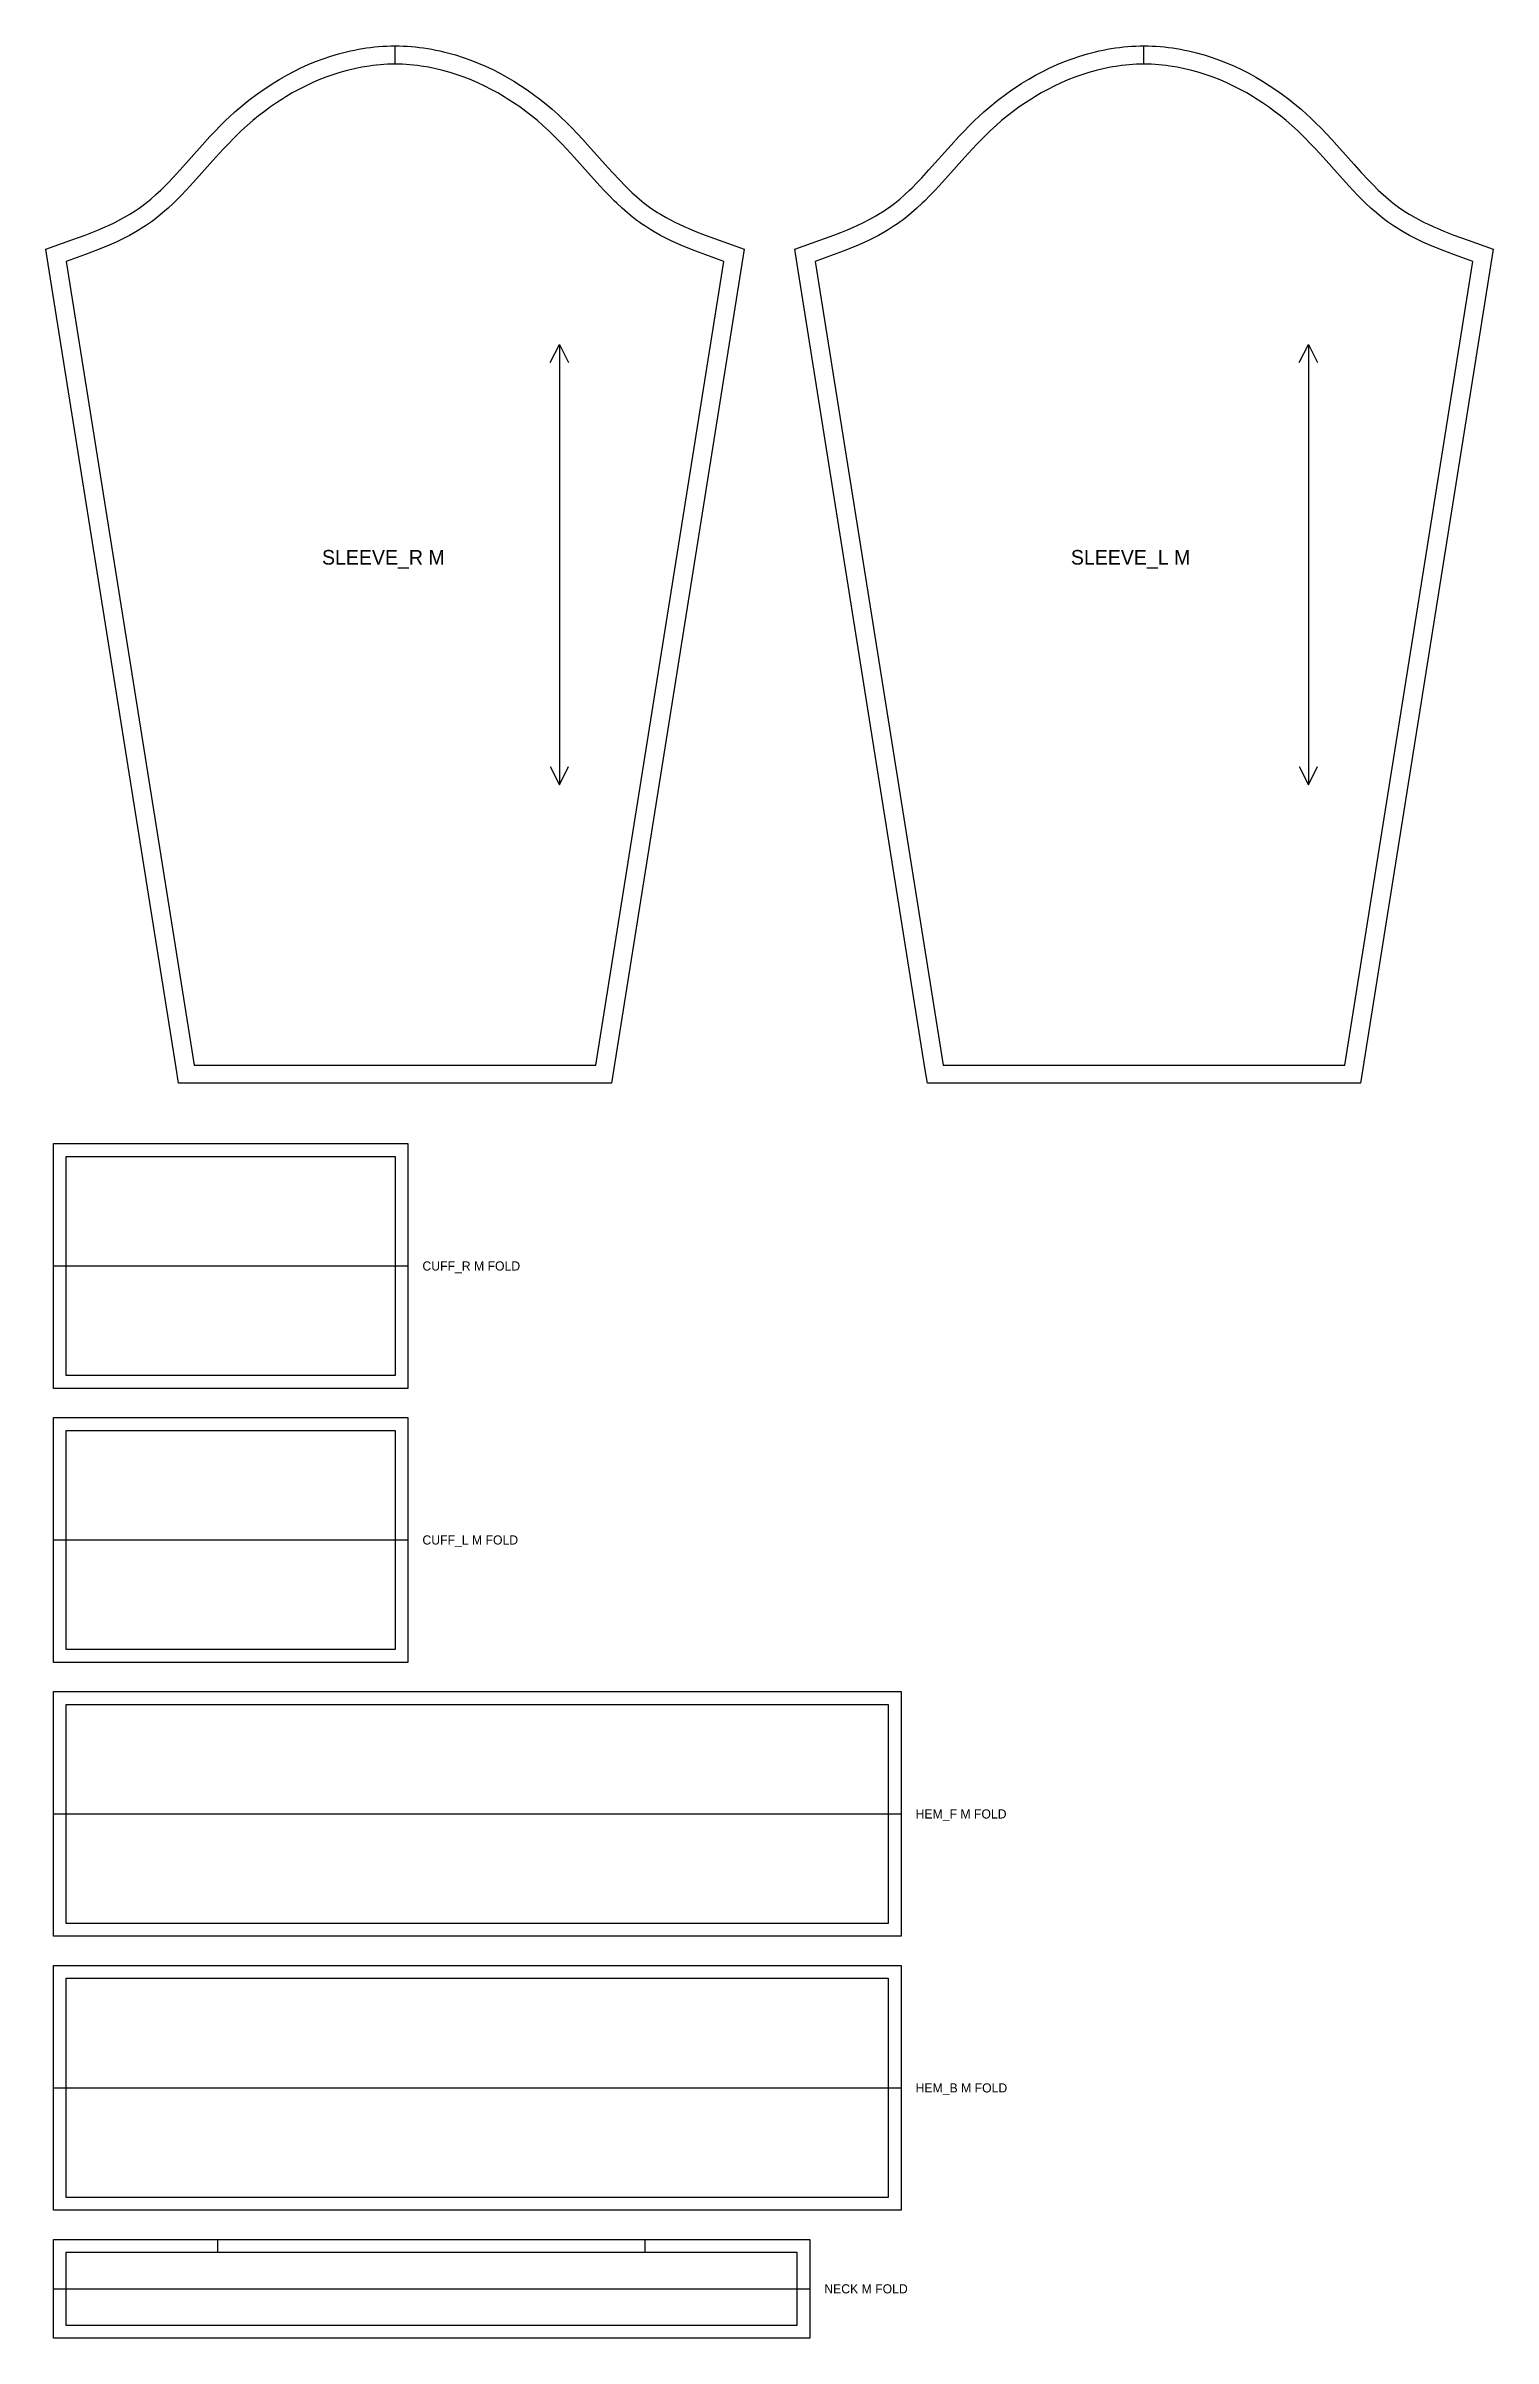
# Model space of a CAD drawing. Extents: x 24 to 1135, y 28 to 1925.
# Drawn here: x 24 to 816, y 28 to 1283 of the extents above; entities that cross this region are included whole.
import ezdxf

# ---------------------------------------------------------------- set-up
doc = ezdxf.new("R2010")
doc.units = 0
for name, color, linetype in [('CUT', 7, 'CONTINUOUS'), ('FOLD', 6, 'CONTINUOUS'), ('GRAIN', 3, 'CONTINUOUS'), ('NOTCH', 1, 'CONTINUOUS'), ('SEW', 5, 'CONTINUOUS'), ('TEXT', 2, 'CONTINUOUS')]:
    doc.layers.add(name, color=color, linetype=linetype)

msp = doc.modelspace()

# ---------------------------------------------------------------- texts
at = {"layer": 'TEXT'}
for s, height, p in [('SLEEVE_R M', 8, (175, 999)), ('SLEEVE_L M', 8, (585, 999)), ('CUFF_R M FOLD', 5, (230, 612.5)), ('CUFF_L M FOLD', 5, (230, 462.5)), ('HEM_F M FOLD', 5, (500, 312.5)), ('HEM_B M FOLD', 5, (500, 162.5)), ('NECK M FOLD', 5, (450, 52.5))]:
    msp.add_text(s, height=height, dxfattribs=at).set_placement(p)

# ---------------------------------------------------------------- linework, layer by layer
at = {"layer": 'CUT'}
for points in [[(25.124, 1163.429), (23.819, 1171.63), (37.55, 1176.533), (45.259, 1179.381), (49.021, 1180.842), (52.709, 1182.343), (56.314, 1183.894), (58.083, 1184.691), (61.548, 1186.335), (64.908, 1188.052), (68.157, 1189.852), (69.738, 1190.785), (72.808, 1192.725), (74.299, 1193.736), (75.722, 1194.747), (78.53, 1196.877), (81.291, 1199.143), (84.014, 1201.536), (86.705, 1204.048), (88.042, 1205.346), (90.7, 1208.017), (93.346, 1210.782), (97.309, 1215.078), (109.425, 1228.667), (113.646, 1233.291), (116.542, 1236.362), (119.516, 1239.409), (122.579, 1242.418), (124.156, 1243.911), (127.369, 1246.841), (130.659, 1249.687), (134.023, 1252.446), (135.732, 1253.792), (139.207, 1256.414), (142.753, 1258.939), (146.37, 1261.364), (148.205, 1262.538), (151.927, 1264.805), (155.717, 1266.961), (159.575, 1269.003), (163.497, 1270.926), (167.485, 1272.726), (171.535, 1274.399), (175.647, 1275.941), (179.843, 1277.355), (184.096, 1278.625), (188.399, 1279.747), (190.568, 1280.25), (192.749, 1280.714), (194.939, 1281.137), (197.139, 1281.519), (199.347, 1281.859), (201.564, 1282.157), (203.789, 1282.411), (206.02, 1282.621), (208.258, 1282.785), (210.501, 1282.904), (212.749, 1282.976), (215, 1283), (217.251, 1282.976), (219.499, 1282.904), (221.742, 1282.785), (223.98, 1282.621), (226.211, 1282.411), (228.436, 1282.157), (230.653, 1281.859), (232.861, 1281.519), (235.061, 1281.137), (237.251, 1280.714), (239.432, 1280.25), (241.601, 1279.747), (243.759, 1279.205), (248.037, 1278.008), (252.262, 1276.665), (256.417, 1275.187), (260.498, 1273.579), (264.517, 1271.842), (268.472, 1269.98), (272.362, 1267.997), (276.186, 1265.897), (279.942, 1263.685), (283.63, 1261.364), (287.247, 1258.939), (290.793, 1256.414), (294.268, 1253.792), (297.669, 1251.078), (300.996, 1248.274), (304.247, 1245.386), (305.844, 1243.911), (308.965, 1240.919), (311.982, 1237.89), (314.915, 1234.829), (317.776, 1231.75), (320.575, 1228.667), (330.041, 1218.025), (334.012, 1213.628), (337.976, 1209.389), (340.627, 1206.669), (343.295, 1204.048), (344.637, 1202.778), (347.343, 1200.324), (350.084, 1197.993), (351.47, 1196.877), (354.278, 1194.747), (357.192, 1192.725), (358.712, 1191.743), (360.262, 1190.785), (363.453, 1188.941), (365.092, 1188.052), (368.452, 1186.335), (370.172, 1185.505), (373.686, 1183.894), (375.477, 1183.112), (379.125, 1181.587), (384.741, 1179.381), (392.45, 1176.533), (406.181, 1171.63), (333.535, 715), (96.465, 715), (95.124, 723.429)], [(435.124, 1163.429), (433.819, 1171.63), (447.55, 1176.533), (455.259, 1179.381), (459.021, 1180.842), (462.709, 1182.343), (466.314, 1183.894), (468.083, 1184.691), (471.548, 1186.335), (474.908, 1188.052), (478.157, 1189.852), (479.738, 1190.785), (482.808, 1192.725), (484.299, 1193.736), (485.722, 1194.747), (488.53, 1196.877), (491.291, 1199.143), (494.014, 1201.536), (496.705, 1204.048), (498.042, 1205.346), (500.7, 1208.017), (503.346, 1210.782), (507.309, 1215.078), (519.425, 1228.667), (523.646, 1233.291), (526.542, 1236.362), (529.516, 1239.409), (532.579, 1242.418), (534.156, 1243.911), (537.369, 1246.841), (540.659, 1249.687), (544.023, 1252.446), (545.732, 1253.792), (549.207, 1256.414), (552.753, 1258.939), (556.37, 1261.364), (558.205, 1262.538), (561.927, 1264.805), (565.717, 1266.961), (569.575, 1269.003), (573.497, 1270.926), (577.485, 1272.726), (581.535, 1274.399), (585.647, 1275.941), (589.843, 1277.355), (594.096, 1278.625), (598.399, 1279.747), (600.568, 1280.25), (602.749, 1280.714), (604.939, 1281.137), (607.139, 1281.519), (609.347, 1281.859), (611.564, 1282.157), (613.789, 1282.411), (616.02, 1282.621), (618.258, 1282.785), (620.501, 1282.904), (622.749, 1282.976), (625, 1283), (627.251, 1282.976), (629.499, 1282.904), (631.742, 1282.785), (633.98, 1282.621), (636.211, 1282.411), (638.436, 1282.157), (640.653, 1281.859), (642.861, 1281.519), (645.061, 1281.137), (647.251, 1280.714), (649.432, 1280.25), (651.601, 1279.747), (653.759, 1279.205), (658.037, 1278.008), (662.262, 1276.665), (666.417, 1275.187), (670.498, 1273.579), (674.517, 1271.842), (678.472, 1269.98), (682.362, 1267.997), (686.186, 1265.897), (689.942, 1263.685), (693.63, 1261.364), (697.247, 1258.939), (700.793, 1256.414), (704.268, 1253.792), (707.669, 1251.078), (710.996, 1248.274), (714.247, 1245.386), (715.844, 1243.911), (718.965, 1240.919), (721.982, 1237.89), (724.915, 1234.829), (727.776, 1231.75), (730.575, 1228.667), (740.041, 1218.025), (744.012, 1213.628), (747.976, 1209.389), (750.627, 1206.669), (753.295, 1204.048), (754.637, 1202.778), (757.343, 1200.324), (760.084, 1197.993), (761.47, 1196.877), (764.278, 1194.747), (767.192, 1192.725), (768.712, 1191.743), (770.262, 1190.785), (773.453, 1188.941), (775.092, 1188.052), (778.452, 1186.335), (780.172, 1185.505), (783.686, 1183.894), (785.477, 1183.112), (789.125, 1181.587), (794.741, 1179.381), (802.45, 1176.533), (816.181, 1171.63), (743.535, 715), (506.465, 715), (505.124, 723.429)], [(28, 682), (222, 682), (222, 548), (28, 548)], [(28, 532), (222, 532), (222, 398), (28, 398)], [(28, 382), (492, 382), (492, 248), (28, 248)], [(28, 232), (492, 232), (492, 98), (28, 98)], [(28, 82), (442, 82), (442, 28), (28, 28)]]:
    msp.add_lwpolyline(points, close=True, dxfattribs=at)
at = {"layer": 'FOLD'}
for points in [[(28, 615), (222, 615)], [(28, 465), (222, 465)], [(28, 315), (492, 315)], [(28, 165), (492, 165)], [(28, 55), (442, 55)]]:
    msp.add_lwpolyline(points, dxfattribs=at)
at = {"layer": 'GRAIN'}
for points in [[(300, 1109.56), (305, 1119.56), (310, 1109.56)], [(305, 1119.56), (305, 878.44)], [(710, 1109.56), (715, 1119.56), (720, 1109.56)], [(715, 1119.56), (715, 878.44)], [(300, 888.44), (305, 878.44), (310, 888.44)], [(710, 888.44), (715, 878.44), (720, 888.44)]]:
    msp.add_lwpolyline(points, dxfattribs=at)
at = {"layer": 'NOTCH'}
for points in [[(215, 1273), (215, 1283)], [(625, 1273), (625, 1283)], [(118, 75), (118, 82)], [(352, 75), (352, 82)]]:
    msp.add_lwpolyline(points, dxfattribs=at)
at = {"layer": 'SEW'}
for points in [[(35, 1165), (105, 725), (325, 725), (395, 1165), (385.107, 1168.566), (381.181, 1170.036), (377.287, 1171.549), (371.525, 1173.926), (367.75, 1175.601), (365.885, 1176.47), (362.208, 1178.279), (360.397, 1179.223), (356.838, 1181.194), (355.092, 1182.225), (353.369, 1183.289), (351.672, 1184.387), (350, 1185.52), (348.4, 1186.657), (346.824, 1187.827), (343.741, 1190.262), (342.232, 1191.524), (339.269, 1194.128), (336.375, 1196.829), (334.95, 1198.212), (332.14, 1201.036), (329.373, 1203.926), (325.284, 1208.36), (313.143, 1221.977), (309.028, 1226.484), (306.238, 1229.443), (303.399, 1232.353), (300.5, 1235.2), (299.014, 1236.608), (295.99, 1239.364), (292.898, 1242.04), (289.739, 1244.63), (286.516, 1247.133), (283.229, 1249.543), (279.879, 1251.858), (276.468, 1254.074), (274.74, 1255.144), (271.241, 1257.205), (267.684, 1259.159), (264.07, 1261.001), (260.402, 1262.728), (256.68, 1264.337), (252.906, 1265.823), (249.07, 1267.189), (245.174, 1268.427), (241.236, 1269.528), (237.262, 1270.488), (233.257, 1271.301), (229.226, 1271.962), (227.203, 1272.233), (225.175, 1272.465), (223.145, 1272.656), (221.111, 1272.805), (219.075, 1272.913), (217.038, 1272.978), (215, 1273), (212.962, 1272.978), (210.925, 1272.913), (208.889, 1272.805), (206.855, 1272.656), (204.825, 1272.465), (202.797, 1272.233), (200.774, 1271.962), (196.743, 1271.301), (192.738, 1270.488), (188.764, 1269.528), (184.826, 1268.427), (180.93, 1267.189), (177.094, 1265.823), (173.32, 1264.337), (169.598, 1262.728), (165.93, 1261.001), (162.316, 1259.159), (158.759, 1257.205), (155.26, 1255.144), (153.532, 1254.074), (150.121, 1251.858), (146.771, 1249.543), (143.484, 1247.133), (140.261, 1244.63), (137.102, 1242.04), (134.01, 1239.364), (130.986, 1236.608), (129.5, 1235.2), (126.601, 1232.353), (123.762, 1229.443), (120.972, 1226.484), (116.857, 1221.977), (104.716, 1208.36), (100.627, 1203.926), (97.86, 1201.036), (95.05, 1198.212), (93.625, 1196.829), (90.731, 1194.128), (87.768, 1191.524), (86.259, 1190.262), (83.176, 1187.827), (81.6, 1186.657), (80, 1185.52), (78.328, 1184.387), (76.631, 1183.289), (74.908, 1182.225), (73.162, 1181.194), (69.603, 1179.223), (67.792, 1178.279), (64.115, 1176.47), (62.25, 1175.601), (58.475, 1173.926), (52.713, 1171.549), (48.819, 1170.036), (44.893, 1168.566)], [(445, 1165), (515, 725), (735, 725), (805, 1165), (795.107, 1168.566), (791.181, 1170.036), (787.287, 1171.549), (781.525, 1173.926), (777.75, 1175.601), (775.885, 1176.47), (772.208, 1178.279), (770.397, 1179.223), (766.838, 1181.194), (765.092, 1182.225), (763.369, 1183.289), (761.672, 1184.387), (760, 1185.52), (758.4, 1186.657), (756.824, 1187.827), (753.741, 1190.262), (752.232, 1191.524), (749.269, 1194.128), (746.375, 1196.829), (744.95, 1198.212), (742.14, 1201.036), (739.373, 1203.926), (735.284, 1208.36), (723.143, 1221.977), (719.028, 1226.484), (716.238, 1229.443), (713.399, 1232.353), (710.5, 1235.2), (709.014, 1236.608), (705.99, 1239.364), (702.898, 1242.04), (699.739, 1244.63), (696.516, 1247.133), (693.229, 1249.543), (689.879, 1251.858), (686.468, 1254.074), (684.74, 1255.144), (681.241, 1257.205), (677.684, 1259.159), (674.07, 1261.001), (670.402, 1262.728), (666.68, 1264.337), (662.906, 1265.823), (659.07, 1267.189), (655.174, 1268.427), (651.236, 1269.528), (647.262, 1270.488), (643.257, 1271.301), (639.226, 1271.962), (637.203, 1272.233), (635.175, 1272.465), (633.145, 1272.656), (631.111, 1272.805), (629.075, 1272.913), (627.038, 1272.978), (625, 1273), (622.962, 1272.978), (620.925, 1272.913), (618.889, 1272.805), (616.855, 1272.656), (614.825, 1272.465), (612.797, 1272.233), (610.774, 1271.962), (606.743, 1271.301), (602.738, 1270.488), (598.764, 1269.528), (594.826, 1268.427), (590.93, 1267.189), (587.094, 1265.823), (583.32, 1264.337), (579.598, 1262.728), (575.93, 1261.001), (572.316, 1259.159), (568.759, 1257.205), (565.26, 1255.144), (563.532, 1254.074), (560.121, 1251.858), (556.771, 1249.543), (553.484, 1247.133), (550.261, 1244.63), (547.102, 1242.04), (544.01, 1239.364), (540.986, 1236.608), (539.5, 1235.2), (536.601, 1232.353), (533.762, 1229.443), (530.972, 1226.484), (526.857, 1221.977), (514.716, 1208.36), (510.627, 1203.926), (507.86, 1201.036), (505.05, 1198.212), (503.625, 1196.829), (500.731, 1194.128), (497.768, 1191.524), (496.259, 1190.262), (493.176, 1187.827), (491.6, 1186.657), (490, 1185.52), (488.328, 1184.387), (486.631, 1183.289), (484.908, 1182.225), (483.162, 1181.194), (479.603, 1179.223), (477.792, 1178.279), (474.115, 1176.47), (472.25, 1175.601), (468.475, 1173.926), (462.713, 1171.549), (458.819, 1170.036), (454.893, 1168.566)], [(35, 675), (215, 675), (215, 555), (35, 555)], [(35, 525), (215, 525), (215, 405), (35, 405)], [(35, 375), (485, 375), (485, 255), (35, 255)], [(35, 225), (485, 225), (485, 105), (35, 105)], [(35, 75), (435, 75), (435, 35), (35, 35)]]:
    msp.add_lwpolyline(points, close=True, dxfattribs=at)

msp.set_redraw_order([(e.dxf.handle, doc.entitydb.next_handle()) for e in msp.query("TEXT MTEXT ATTDEF DIMENSION ARC_DIMENSION")])  # texts and dimensions are drawn at this point

doc.saveas('drawing.dxf')
